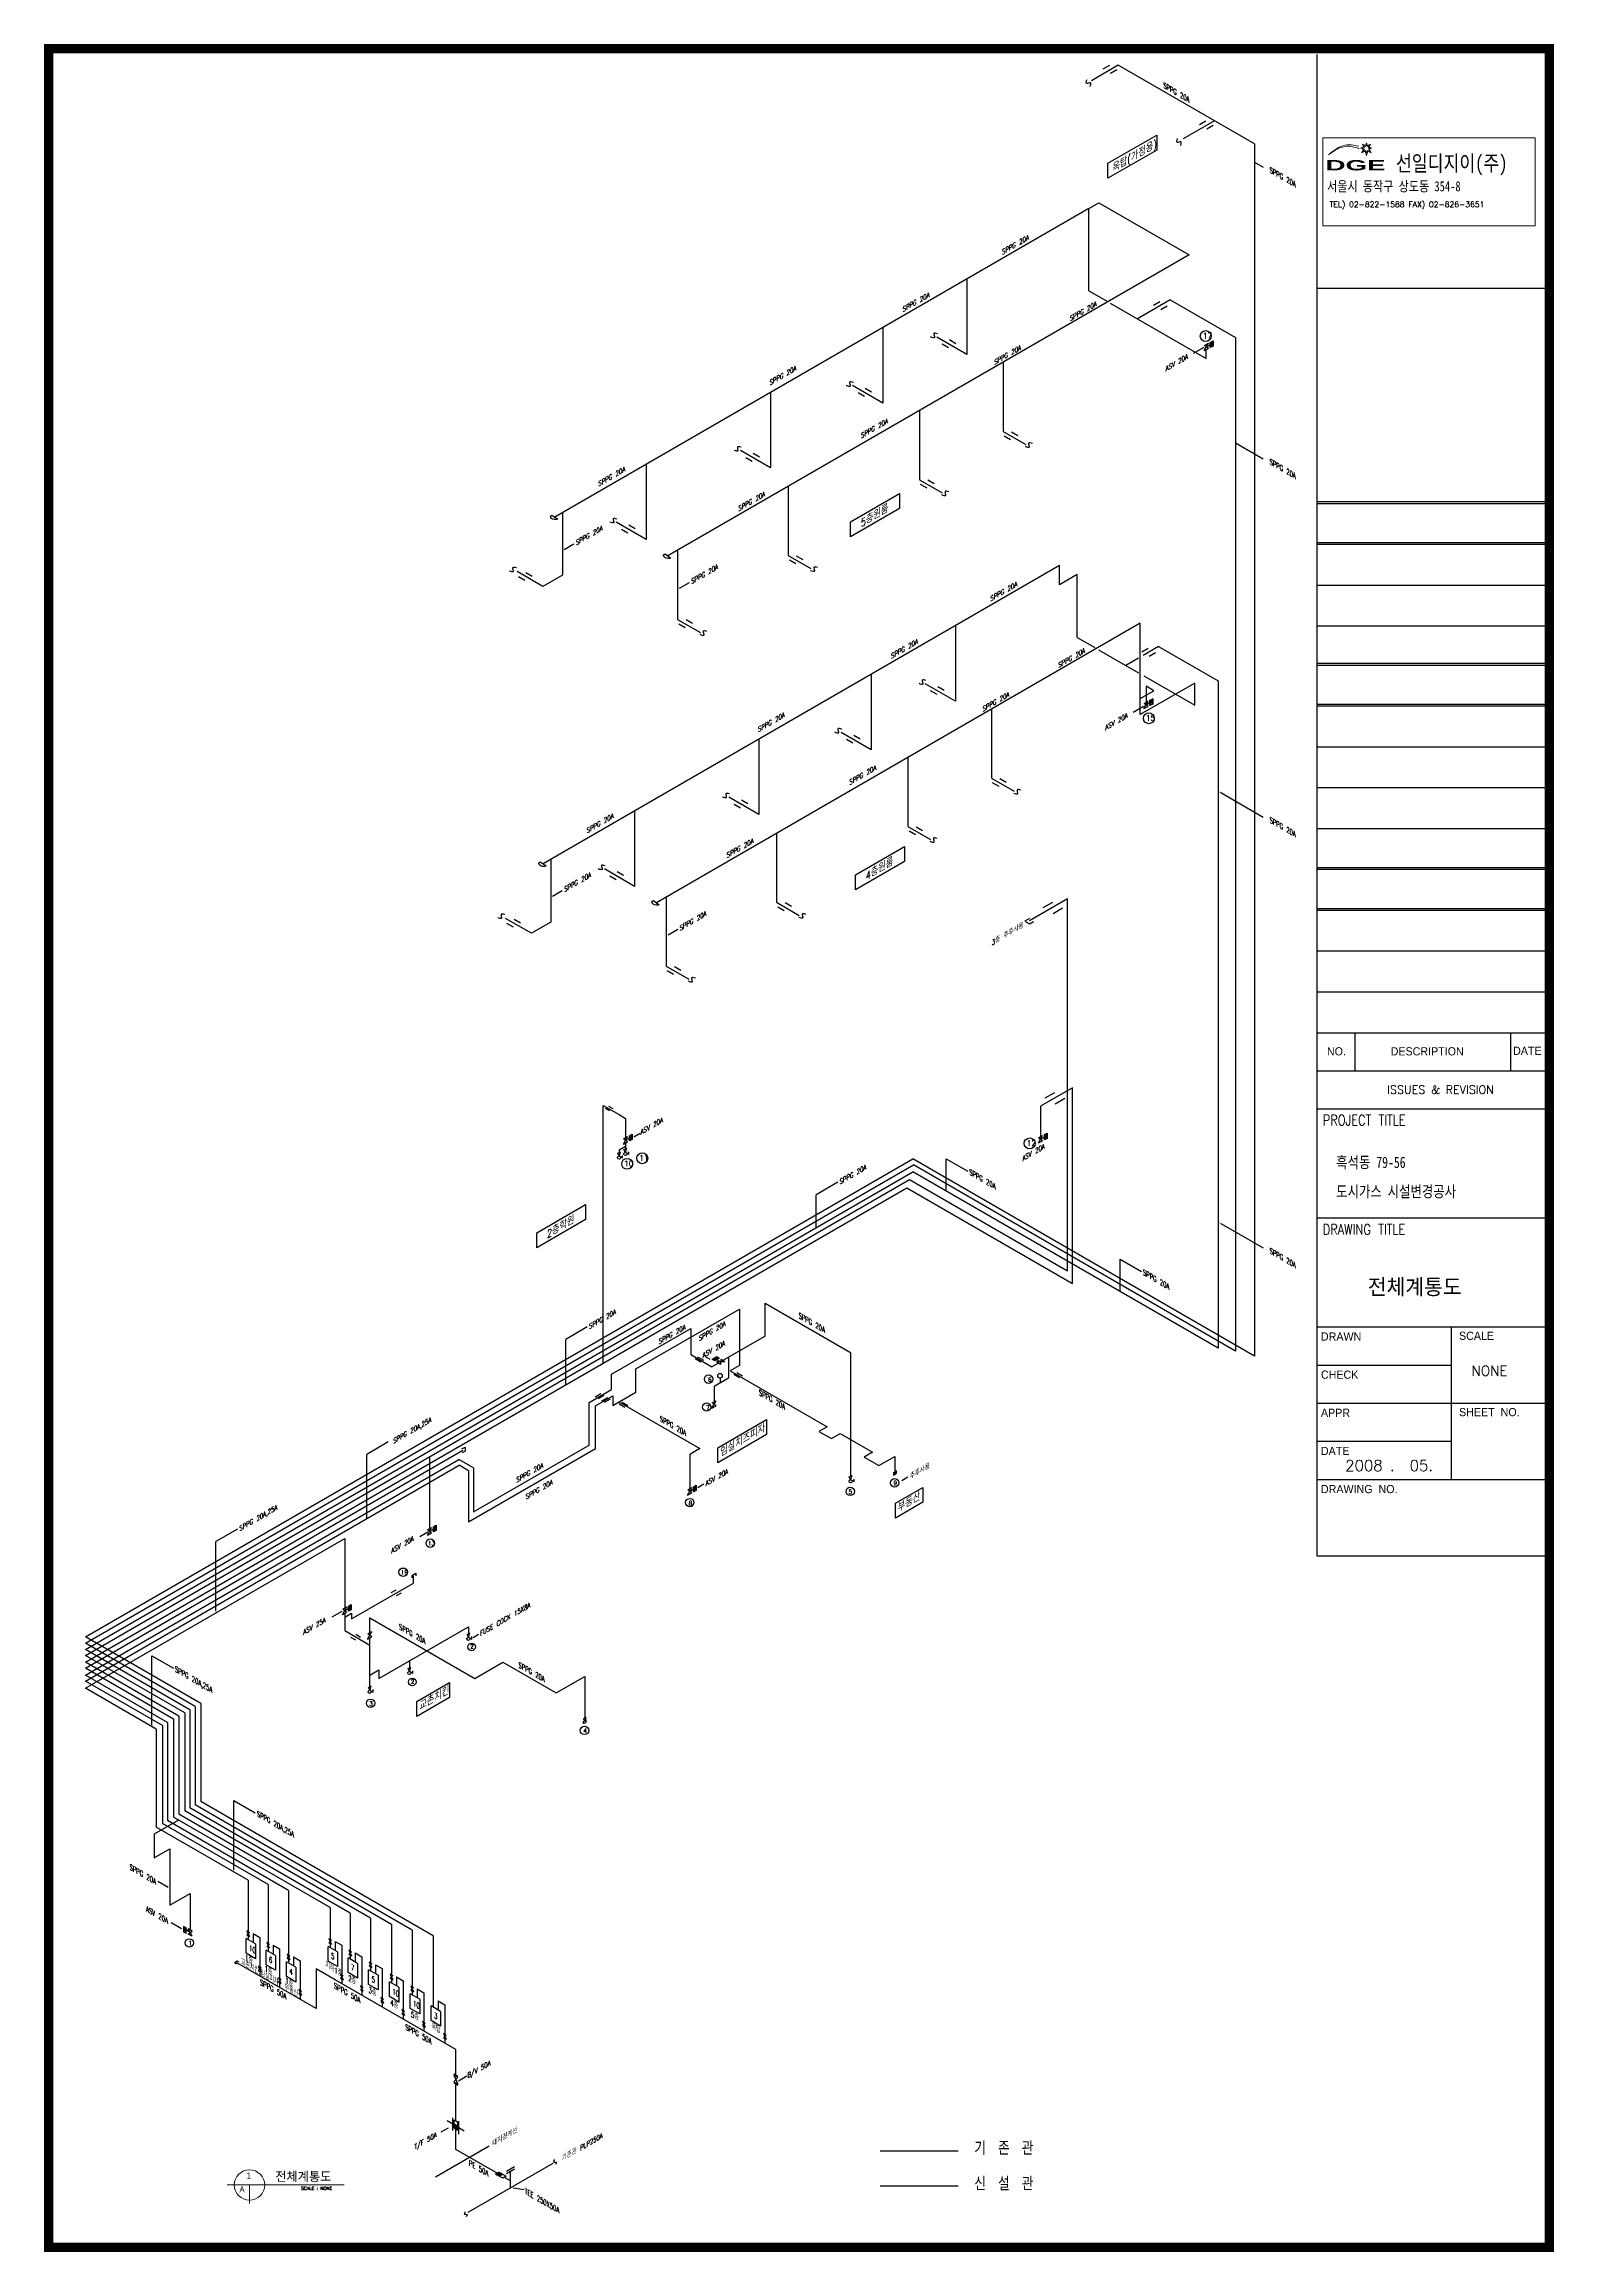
# Model space of a CAD drawing. Header units: millimetres. Extents: x 100533 to 459591, y -298132 to -52366.
# Drawn here: x 100533 to 164697, y -247131 to -153345 of the extents above; entities that cross this region are included whole.
import ezdxf
from ezdxf.enums import TextEntityAlignment as Align

# ---------------------------------------------------------------- set-up
doc = ezdxf.new("R2010")
doc.units = ezdxf.units.MM
doc.header["$LTSCALE"] = 600
for name, color, linetype in [('CEL', 7, 'Continuous'), ('GAS', 3, 'Continuous'), ('GETXE', 2, 'Continuous'), ('GTEXT', 2, 'Continuous'), ('발전기', 7, 'Continuous'), ('신설관', 1, 'Continuous'), ('저압GAS', 3, 'Continuous'), ('저압GTEXT', 50, 'Continuous')]:
    doc.layers.add(name, color=color, linetype=linetype)
doc.styles.add('GHS', font='romans', dxfattribs={"bigfont": 'ghs'})
doc.styles.add('HGTXT', font='romans.shx', dxfattribs={"bigfont": 'whgtxt.shx'})
doc.styles.add('HTXTW', font='txt', dxfattribs={"bigfont": 'htxtw'})
doc.styles.add('ROMANS', font='', dxfattribs={"height": 250})
doc.styles.get("Standard").update_dxf_attribs({"font": 'txt.shx', "bigfont": 'whgtxt.shx'})
doc.styles.add('STYLE1', font='')
doc.styles.add('STYLE2', font='')
doc.styles.get('ROMANS').set_extended_font_data('Dotum')
doc.styles.get('STYLE1').set_extended_font_data('GungsuhChe')
doc.styles.get('STYLE2').set_extended_font_data('으뜸체', bold=True)
doc.dimstyles.new('ISO-25', dxfattribs={"dimtxt": 2.5, "dimasz": 100, "dimexe": 1.25, "dimexo": 0.625, "dimtad": 1, "dimtxsty": 'Standard', "dimcen": 2.5, "dimclrd": 2, "dimclre": 2, "dimadec": 0, "dimazin": 0, "dimtfac": 1, "dimtmove": 0, "dimatfit": 3, "dimfxl": 1, "dimarcsym": 0})

msp = doc.modelspace()

# ---------------------------------------------------------------- hatches: boundary and pattern name
at = {"layer": 'GTEXT'}
h = msp.add_hatch(dxfattribs=at)
h.set_pattern_fill('ANGLE', color=256, style=0)
h.set_pattern_definition([(0, (-293574.4475, -191387.104), (0, 6.985), [5.08, -1.905]), (90, (-293574.4475, -191387.104), (-6.985, 4e-16), [5.08, -1.905])])
h.paths.add_polyline_path([(118105, -241966), (118105, -241785), (117959, -241701), (117959, -241882)])
h = msp.add_hatch(dxfattribs=at)
h.set_pattern_fill('ANGLE', color=256, style=0)
h.set_pattern_definition([(240, (369358.51, 87409.508), (6.04918745, -3.4925), [5.08, -1.905]), (330, (369358.51, 87409.508), (3.4925, 6.04918745), [5.08, -1.905])])
h.paths.add_polyline_path([(119716, -243826), (119873, -243916), (120018, -243832), (119862, -243742)])

# ---------------------------------------------------------------- linework, layer by layer
at = {"lineweight": 9}
for p, q in [((156728, -157540), (156686, -157651)), ((156770, -157653), (156728, -157540)), ((156612, -157714), (156482, -157763)), ((156482, -157763), (156608, -157812)), ((156608, -157812), (156527, -157968)), ((156527, -157968), (156672, -157892)), ((156556, -157769), (156647, -157734)), ((156644, -157803), (156556, -157769)), ((156558, -157594), (156686, -157651)), ((156558, -157594), (156612, -157714)), ((156587, -157912), (156644, -157803)), ((156689, -157859), (156587, -157912)), ((156609, -157650), (156647, -157734)), ((156609, -157650), (156698, -157690)), ((156672, -157892), (156728, -158069)), ((156728, -157983), (156689, -157859)), ((156698, -157690), (156728, -157613)), ((156728, -157613), (156758, -157691)), ((156767, -157858), (156728, -157983)), ((156728, -158069), (156784, -157891)), ((156758, -157691), (156849, -157650)), ((156871, -157912), (156767, -157858)), ((156901, -157594), (156770, -157653)), ((156784, -157891), (156932, -157968)), ((156849, -157650), (156809, -157738)), ((156809, -157738), (156890, -157769)), ((156890, -157769), (156812, -157799)), ((156812, -157799), (156871, -157912)), ((156844, -157720), (156901, -157594)), ((156959, -157763), (156844, -157720)), ((156848, -157806), (156959, -157763)), ((156932, -157968), (156848, -157806))]:
    msp.add_line(p, q, dxfattribs=at)
for p, q in [((154620, -193604), (164550, -193604)), ((154620, -195339), (164500, -195339)), ((154620, -195339), (164500, -195339)), ((156240, -195339), (156240, -196960)), ((162847, -195339), (162847, -196960)), ((154620, -196960), (164500, -196960)), ((154620, -198580), (164500, -198580)), ((154620, -217558), (164500, -217558))]:
    msp.add_line(p, q)
msp.add_lwpolyline([(154881, -157326), (163897, -157326), (163897, -161059), (154881, -161059)], close=True, dxfattribs=at)
for points, start_tangent in [([(155118, -158046), (155831, -157634), (156370, -157677), (156395, -157684)], (0.67369, 0.739014)), ([(155123, -158040), (155865, -157686), (156400, -157771), (156424, -157779)], (0.729434, 0.684052))]:
    msp.add_spline(points, degree=3, dxfattribs=dict(at, start_tangent=start_tangent))
at = {"layer": 'CEL'}
for p, q in [((154620, -153787), (154620, -217558)), ((154620, -163708), (164500, -163708)), ((154620, -172778), (164550, -172778)), ((154620, -172855), (164550, -172855)), ((154620, -174514), (164550, -174514)), ((154620, -174591), (164550, -174591)), ((154620, -176326), (164550, -176326)), ((154620, -178062), (164550, -178062)), ((154620, -179643), (164550, -179643)), ((154620, -179720), (164550, -179720)), ((154620, -181386), (164550, -181386)), ((154620, -181456), (164550, -181456)), ((154620, -183191), (164550, -183191)), ((154620, -184927), (164550, -184927)), ((154620, -186662), (164550, -186662)), ((154620, -188328), (164550, -188328)), ((154620, -188398), (164550, -188398)), ((154620, -190064), (164550, -190064)), ((154620, -190133), (164550, -190133)), ((154620, -191868), (164550, -191868)), ((154620, -203208), (164500, -203208)), ((154620, -207837), (164500, -207837)), ((160352, -214318), (160352, -207837)), ((154620, -209457), (160352, -209457)), ((154620, -211077), (164500, -211077)), ((154620, -212698), (160352, -212698)), ((154620, -214318), (164500, -214318))]:
    msp.add_line(p, q, dxfattribs=at)
at = {"layer": 'CEL', "const_width": 393}
msp.add_lwpolyline([(100729, -153542), (100729, -246934), (164500, -246934), (164500, -153542)], close=True, dxfattribs=at)
at = {"layer": 'GAS'}
for p, q in [((146185, -154239), (145039, -154901)), ((151971, -157580), (146185, -154239)), ((150269, -156598), (148943, -157363)), ((151971, -157580), (151971, -209074)), ((144023, -189656), (142416, -190583)), ((144023, -205455), (144023, -189656)), ((144238, -197681), (142882, -198464)), ((144238, -205990), (144238, -197681)), ((124288, -209385), (124288, -198427)), ((124288, -198427), (124967, -198819)), ((124967, -198819), (125245, -198980)), ((142882, -198464), (142882, -199368)), ((125245, -198980), (125245, -199799)), ((142882, -199368), (142882, -199755)), ((102290, -221001), (137459, -200696)), ((124969, -200318), (125238, -200163)), ((124969, -200318), (124969, -200430)), ((125238, -200021), (125238, -200275)), ((151971, -209074), (137459, -200696)), ((102290, -221793), (137306, -201577)), ((137306, -201577), (144023, -205455)), ((102290, -222085), (137203, -201928)), ((137203, -201928), (144238, -205990)), ((102290, -222338), (118333, -213076)), ((116915, -213349), (116915, -216412)), ((107194, -223832), (102290, -221001)), ((106508, -224228), (102290, -221793)), ((106254, -224374), (102290, -222085)), ((106035, -224501), (102290, -222338)), ((107194, -223832), (107194, -227997)), ((106035, -224501), (106035, -228666)), ((106254, -224374), (106254, -228539)), ((106508, -224228), (106508, -228393)), ((106247, -228788), (105214, -229385)), ((112692, -232509), (106035, -228666)), ((113538, -232745), (106254, -228539)), ((114410, -232955), (106508, -228393)), ((117070, -233699), (107194, -227997)), ((105214, -229385), (105214, -230393)), ((105214, -230393), (105876, -230010)), ((105876, -230010), (105876, -232398)), ((105876, -232398), (106736, -231901)), ((106736, -231901), (106736, -233455)), ((112902, -233947), (113183, -234109)), ((113183, -234109), (113183, -235366)), ((113749, -234435), (114029, -234597)), ((114029, -234597), (114029, -235855)), ((114620, -234938), (114901, -235100)), ((114901, -235100), (114901, -236358)), ((118032, -238539), (112897, -235575)), ((113183, -235540), (113183, -235740)), ((114029, -236029), (114029, -236228)), ((114901, -236532), (114901, -236731)), ((117280, -236474), (117561, -236636)), ((117561, -236636), (117561, -237894)), ((117561, -238068), (117561, -238267)), ((118032, -239628), (118032, -238539)), ((118032, -241563), (118032, -240008)), ((118032, -242776), (118032, -241924)), ((119784, -243787), (118032, -242776)), ((136065, -242838), (139386, -242838)), ((122146, -243380), (118535, -245465)), ((120182, -243700), (120520, -243505)), ((120182, -243803), (120520, -243608)), ((120351, -244417), (120351, -243706)), ((120351, -244114), (120096, -243967))]:
    msp.add_line(p, q, dxfattribs=at)
at = {"layer": 'GAS', "color": 2}
for p, q in [((128564, -209262), (128321, -209122)), ((128439, -209335), (128196, -209195)), ((130085, -210007), (129842, -209866)), ((130211, -209934), (129968, -209794)), ((123956, -210808), (124198, -210668)), ((124081, -210881), (124324, -210741)), ((124240, -210972), (124483, -210832)), ((124354, -211038), (124597, -210898)), ((125217, -211257), (124974, -211117)), ((125343, -211184), (125100, -211044))]:
    msp.add_line(p, q, dxfattribs=at)
at = {"layer": 'GETXE'}
for points in [[(144990, -155146), (144999, -154987), (144836, -155011), (144857, -154851)], [(148835, -157653), (148843, -157495), (148680, -157518), (148701, -157359)], [(138504, -165649), (138346, -165640), (138369, -165803), (138210, -165782)], [(134925, -167715), (134766, -167707), (134790, -167870), (134631, -167849)], [(130153, -170470), (129995, -170462), (130019, -170624), (129859, -170603)], [(142533, -170310), (142375, -170302), (142398, -170465), (142239, -170444)], [(138980, -172362), (138822, -172353), (138845, -172516), (138686, -172495)], [(124873, -173518), (124715, -173510), (124739, -173673), (124579, -173652)], [(120603, -175596), (120445, -175587), (120469, -175750), (120309, -175729)], [(133402, -175583), (133243, -175574), (133267, -175737), (133107, -175716)], [(128704, -178295), (128546, -178286), (128569, -178449), (128410, -178428)], [(138010, -180378), (137852, -180370), (137875, -180532), (137716, -180511)], [(134431, -182444), (134272, -182436), (134296, -182599), (134137, -182578)], [(129660, -185199), (129501, -185191), (129525, -185353), (129365, -185333)], [(142039, -185040), (141881, -185031), (141905, -185194), (141745, -185173)], [(138486, -187091), (138328, -187083), (138352, -187245), (138192, -187224)], [(124380, -188248), (124221, -188239), (124245, -188402), (124085, -188381)], [(120110, -190325), (119951, -190317), (119975, -190479), (119815, -190458)], [(132908, -190312), (132749, -190303), (132773, -190466), (132614, -190445)], [(128210, -193024), (128052, -193016), (128075, -193178), (127916, -193157)], [(122219, -243214), (122191, -243316), (122300, -243324), (122263, -243425)], [(118424, -245427), (118396, -245529), (118505, -245537), (118469, -245638)]]:
    msp.add_spline(points, degree=3, dxfattribs=at)
at = {"layer": 'GTEXT'}
for p, q in [((145548, -154396), (145819, -154239)), ((145856, -154573), (146127, -154417)), ((149641, -156759), (149912, -156602)), ((145747, -158407), (147824, -157208)), ((147824, -157208), (147824, -157842)), ((149949, -156937), (150220, -156780)), ((147824, -157842), (145747, -159041)), ((145747, -159041), (145747, -158407)), ((147684, -164435), (147955, -164278)), ((147992, -164613), (148263, -164456)), ((139283, -166069), (139012, -165912)), ((138975, -166247), (138704, -166090)), ((135395, -168313), (135124, -168157)), ((135703, -168136), (135432, -167979)), ((141609, -170156), (141338, -170000)), ((141917, -169978), (141646, -169822)), ((130624, -171068), (130353, -170912)), ((130932, -170890), (130661, -170734)), ((134809, -173634), (136885, -172435)), ((136885, -172435), (136885, -173069)), ((138056, -172208), (137785, -172051)), ((138364, -172030), (138093, -171873)), ((122114, -173348), (122361, -173528)), ((136885, -173069), (134809, -174268)), ((125344, -174116), (125073, -173960)), ((125652, -173939), (125381, -173782)), ((134809, -174268), (134809, -173634)), ((126924, -174999), (127170, -175179)), ((132477, -175428), (132206, -175272)), ((132785, -175251), (132514, -175094)), ((120967, -176132), (120696, -175976)), ((121275, -175954), (121004, -175798)), ((127780, -178141), (127509, -177984)), ((128088, -177963), (127817, -177806)), ((147190, -179164), (147461, -179007)), ((147498, -179342), (147769, -179185)), ((138481, -180976), (138210, -180819)), ((138789, -180798), (138518, -180642)), ((135210, -182865), (134939, -182708)), ((134902, -183043), (134631, -182886)), ((141115, -184885), (140844, -184729)), ((141423, -184708), (141152, -184551)), ((130130, -185797), (129859, -185641)), ((130438, -185619), (130167, -185463)), ((137870, -186759), (137599, -186602)), ((135015, -188631), (137092, -187432)), ((137092, -187432), (137092, -188066)), ((137562, -186937), (137291, -186780)), ((121620, -188077), (121867, -188257)), ((137092, -188066), (135015, -189265)), ((124850, -188846), (124579, -188689)), ((125158, -188668), (124887, -188511)), ((135015, -189265), (135015, -188631)), ((126430, -189728), (126677, -189908)), ((131983, -190158), (131712, -190001)), ((132291, -189980), (132020, -189823)), ((142988, -190025), (143396, -189790)), ((143411, -190269), (143819, -190034)), ((120474, -190861), (120202, -190705)), ((120781, -190683), (120510, -190527)), ((142406, -190489), (142214, -190599)), ((142214, -190599), (142410, -190712)), ((142410, -190712), (142574, -190618)), ((127286, -192870), (127015, -192713)), ((127594, -192692), (127323, -192535)), ((143082, -198112), (143489, -197877)), ((124564, -198665), (124392, -198566)), ((124710, -198580), (124539, -198481)), ((143505, -198356), (143912, -198121)), ((124908, -200463), (125031, -200397)), ((124967, -200579), (124908, -200463)), ((124967, -200579), (125031, -200397)), ((125034, -200642), (125102, -200603)), ((125102, -200551), (125102, -200671)), ((125177, -200308), (125299, -200242)), ((125236, -200424), (125177, -200308)), ((125236, -200424), (125299, -200242)), ((125303, -200487), (125371, -200447)), ((125371, -200396), (125371, -200516)), ((134261, -201695), (133347, -202222)), ((133347, -203613), (133347, -202222)), ((121469, -203843), (123546, -202644)), ((123546, -203279), (121469, -204477)), ((123546, -202644), (123546, -203279)), ((121469, -204477), (121469, -203843)), ((123614, -207842), (122700, -208370)), ((122700, -210302), (122700, -208370)), ((129161, -212973), (131238, -211775)), ((131238, -211775), (131238, -212409)), ((115157, -212725), (114243, -213252)), ((131238, -212409), (129161, -213607)), ((114243, -215983), (114243, -213252)), ((118292, -213018), (118425, -212942)), ((118425, -213112), (118296, -213186)), ((118425, -212942), (118425, -213112)), ((129161, -213607), (129161, -212973)), ((134749, -214213), (134871, -214147)), ((134808, -214330), (134749, -214213)), ((134808, -214330), (134871, -214147)), ((134875, -214392), (134943, -214353)), ((134943, -214302), (134943, -214421)), ((136713, -215328), (137877, -214656)), ((137877, -214656), (137877, -215290)), ((137877, -215290), (136713, -215962)), ((136713, -215962), (136713, -215328)), ((108749, -216424), (107835, -216952)), ((107835, -219886), (107835, -216952)), ((116155, -218397), (116155, -218502)), ((116329, -218303), (116329, -218408)), ((115482, -219020), (115271, -219141)), ((115700, -219145), (115489, -219267)), ((113557, -221016), (113768, -221137)), ((113774, -220890), (113985, -221012)), ((118505, -220906), (118628, -220841)), ((118564, -221023), (118505, -220906)), ((118564, -221023), (118628, -220841)), ((118631, -221085), (118699, -221046)), ((118699, -220995), (118699, -221115)), ((114312, -223157), (114435, -223091)), ((114371, -223273), (114312, -223157)), ((114371, -223273), (114435, -223091)), ((115998, -222354), (116120, -222288)), ((116057, -222470), (115998, -222354)), ((116057, -222470), (116120, -222288)), ((116124, -222533), (116192, -222494)), ((116192, -222443), (116192, -222562)), ((116375, -223749), (117761, -222949)), ((117761, -222949), (117761, -223584)), ((114438, -223336), (114506, -223296)), ((114506, -223245), (114506, -223365)), ((117761, -223584), (116375, -224383)), ((116375, -224383), (116375, -223749)), ((123451, -224690), (123451, -224586)), ((123451, -224690), (123573, -224624)), ((123453, -224485), (123576, -224419)), ((123512, -224601), (123453, -224485)), ((123512, -224601), (123576, -224419)), ((123573, -224624), (123573, -224520)), ((108737, -234781), (108619, -234849)), ((108619, -234849), (108702, -234897)), ((108818, -234828), (108737, -234781)), ((117898, -241706), (117656, -241567)), ((117898, -241979), (117898, -241434)), ((117959, -241521), (118105, -241605)), ((117959, -241882), (117959, -241521)), ((118105, -241785), (117959, -241701)), ((118105, -241966), (117959, -241882)), ((118105, -241605), (118105, -241966)), ((118156, -242128), (118156, -241583)), ((118156, -241855), (118381, -241985)), ((117163, -243947), (119441, -242633)), ((119716, -243826), (119862, -243742)), ((120029, -244006), (119716, -243826)), ((119862, -243742), (120174, -243922)), ((119873, -243916), (120018, -243832)), ((120174, -243922), (120029, -244006))]:
    msp.add_line(p, q, dxfattribs=at)
at = {"layer": 'GTEXT', "color": 2}
msp.add_line((136628, -214133), (136750, -214067), dxfattribs=at)
at = {"layer": 'GTEXT', "color": 50}
for p, q in [((109209, -233531), (109146, -233494)), ((109146, -233494), (109256, -233732)), ((109256, -233558), (109146, -233668)), ((109146, -233668), (109256, -233732)), ((109209, -233531), (109256, -233558)), ((110056, -234020), (109992, -233983)), ((109992, -233983), (110102, -234220)), ((110102, -234046), (109992, -234157)), ((109992, -234157), (110102, -234220)), ((110056, -234020), (110102, -234046)), ((112607, -234782), (112607, -234156)), ((113007, -234387), (112607, -234156)), ((112697, -233866), (112634, -233829)), ((112634, -233829), (112743, -234067)), ((112743, -233893), (112634, -234003)), ((112634, -234003), (112743, -234067)), ((112697, -233866), (112743, -233893)), ((113007, -234387), (113007, -234591)), ((113543, -234354), (113480, -234318)), ((113480, -234318), (113589, -234555)), ((113589, -234381), (113480, -234492)), ((113543, -234354), (113589, -234381)), ((109704, -235037), (109641, -235000)), ((109641, -235000), (109750, -235237)), ((109750, -235063), (109641, -235174)), ((109641, -235174), (109750, -235237)), ((109704, -235037), (109750, -235063)), ((110927, -234523), (110864, -234486)), ((110864, -234486), (110973, -234723)), ((110973, -234549), (110864, -234660)), ((110864, -234660), (110973, -234723)), ((110927, -234523), (110973, -234549)), ((113007, -235013), (112607, -234782)), ((113007, -234535), (113007, -235013)), ((113192, -235371), (113128, -235335)), ((113128, -235335), (113238, -235572)), ((113238, -235398), (113128, -235509)), ((113192, -235371), (113238, -235398)), ((113453, -235270), (113453, -234645)), ((113853, -234876), (113453, -234645)), ((113853, -235501), (113453, -235270)), ((113480, -234492), (113589, -234555)), ((113853, -234876), (113853, -235080)), ((113853, -235023), (113853, -235501)), ((114324, -235773), (114324, -235148)), ((114724, -235379), (114324, -235148)), ((114415, -234858), (114351, -234821)), ((114351, -234821), (114461, -235058)), ((114461, -234884), (114351, -234995)), ((114351, -234995), (114461, -235058)), ((114415, -234858), (114461, -234884)), ((114724, -235379), (114724, -235583)), ((115305, -235372), (115241, -235335)), ((115241, -235335), (115351, -235572)), ((115351, -235398), (115241, -235509)), ((115305, -235372), (115351, -235398)), ((110550, -235525), (110487, -235488)), ((110487, -235488), (110597, -235726)), ((110597, -235552), (110487, -235662)), ((110487, -235662), (110597, -235726)), ((110550, -235525), (110597, -235552)), ((111422, -236028), (111358, -235992)), ((111358, -235992), (111468, -236229)), ((111468, -236055), (111358, -236166)), ((111358, -236166), (111468, -236229)), ((111422, -236028), (111468, -236055)), ((113128, -235509), (113238, -235572)), ((114038, -235860), (113975, -235823)), ((113975, -235823), (114084, -236061)), ((114084, -235887), (113975, -235997)), ((113975, -235997), (114084, -236061)), ((114038, -235860), (114084, -235887)), ((114724, -236004), (114324, -235773)), ((114724, -235527), (114724, -236004)), ((114910, -236363), (114846, -236326)), ((114846, -236326), (114956, -236564)), ((115241, -235509), (115351, -235572)), ((116185, -235880), (116121, -235843)), ((116121, -235843), (116231, -236080)), ((116231, -235906), (116121, -236017)), ((116121, -236017), (116231, -236080)), ((116185, -235880), (116231, -235906)), ((114956, -236390), (114846, -236500)), ((114846, -236500), (114956, -236564)), ((114910, -236363), (114956, -236390)), ((115800, -236877), (115736, -236840)), ((115736, -236840), (115846, -237078)), ((115846, -236904), (115736, -237014)), ((115736, -237014), (115846, -237078)), ((115800, -236877), (115846, -236904)), ((116984, -237309), (116984, -236684)), ((117384, -236915), (116984, -236684)), ((117384, -236915), (117384, -237119)), ((117384, -237062), (117384, -237540)), ((116679, -237385), (116616, -237348)), ((116616, -237348), (116726, -237586)), ((116726, -237412), (116616, -237522)), ((116616, -237522), (116726, -237586)), ((116679, -237385), (116726, -237412)), ((117384, -237540), (116984, -237309)), ((117570, -237899), (117506, -237862)), ((117506, -237862), (117616, -238100)), ((117616, -237926), (117506, -238036)), ((117506, -238036), (117616, -238100)), ((117570, -237899), (117616, -237926)), ((118121, -239679), (117943, -239576)), ((118121, -239723), (117943, -239620)), ((117943, -239620), (118121, -240006)), ((118121, -239723), (117943, -239903)), ((117943, -239903), (118121, -240006)), ((118121, -240059), (117943, -239957))]:
    msp.add_line(p, q, dxfattribs=at)
at = {"layer": 'GTEXT', "lineweight": 13}
for p, q in [((108315, -244289), (113171, -244289)), ((109261, -244289), (109261, -245080)), ((109427, -244289), (113171, -244289))]:
    msp.add_line(p, q, dxfattribs=at)
at = {"layer": 'GTEXT', "lineweight": 9}
msp.add_line((113171, -244289), (113279, -244289), dxfattribs=at)
at = {"layer": 'GTEXT'}
for points in [[(151971, -158355), (152343, -158569)], [(151167, -170281), (152343, -170960)], [(150542, -185139), (152343, -186178)], [(138874, -202069), (138874, -200697), (139788, -201225)], [(150542, -203442), (152343, -204482)], [(146259, -206333), (146259, -204961), (147173, -205488)], [(105116, -224749), (105116, -221815), (106029, -222342)], [(108594, -230893), (108594, -227958), (109508, -228486)]]:
    msp.add_lwpolyline(points, dxfattribs=at)
at = {"layer": 'GTEXT', "ltscale": 0.2}
for centre, radius in [((149903, -165748), 232), ((147483, -181983), 232), ((125310, -200911), 232), ((125952, -200675), 232), ((142419, -200042), 232), ((128771, -210058), 179), ((128691, -211241), 179), ((134795, -214828), 179), ((136681, -214460), 179), ((127973, -215300), 179), ((116944, -217026), 179), ((115793, -218259), 179), ((118702, -221431), 161), ((116178, -222919), 161), ((114406, -223828), 179), ((123498, -224981), 179), ((106704, -234008), 179)]:
    msp.add_circle(centre, radius, dxfattribs=at)
at = {"layer": 'GTEXT'}
for centre, radius in [((124967, -200648), 67.2), ((125236, -200493), 67.2), ((129257, -209912), 97.4), ((134808, -214398), 67.2), ((118564, -221091), 67.2), ((116057, -222539), 67.2), ((114371, -223342), 67.2)]:
    msp.add_circle(centre, radius, dxfattribs=at)
at = {"layer": 'GTEXT', "lineweight": 13}
msp.add_circle((109261, -244289), 645, dxfattribs=at)
at = {"layer": 'GTEXT', "extrusion": (0, 0, -1)}
for centre in [(122238, -173438), (127047, -175089), (121744, -188167), (126553, -189818)]:
    msp.add_ellipse(centre, major_axis=(-186, 20), ratio=0.57735, start_param=3.926991, end_param=7.068583, dxfattribs=at)
at = {"layer": 'GTEXT'}
for points in [[(152088, -158441), (152010, -158377), (152105, -158413)], [(151279, -170365), (151201, -170301), (151296, -170337)], [(152088, -170832), (152010, -170768), (152105, -170804)], [(150534, -185153), (150456, -185089), (150551, -185124)], [(151279, -185584), (151201, -185519), (151296, -185555)], [(152088, -186050), (152010, -185986), (152105, -186022)], [(138891, -201420), (138874, -201520), (138857, -201420)], [(138891, -201670), (138874, -201770), (138857, -201670)], [(138891, -201972), (138874, -202072), (138857, -201972)], [(133331, -202945), (133347, -203045), (133364, -202945)], [(133331, -203196), (133347, -203296), (133364, -203196)], [(133331, -203498), (133347, -203598), (133364, -203498)], [(150534, -203457), (150456, -203392), (150551, -203428)], [(151279, -203887), (151201, -203823), (151296, -203858)], [(152088, -204354), (152010, -204290), (152105, -204325)], [(146276, -205684), (146259, -205784), (146243, -205684)], [(146276, -205934), (146259, -206034), (146243, -205934)], [(146276, -206236), (146259, -206336), (146243, -206236)], [(122683, -209092), (122700, -209192), (122717, -209092)], [(122683, -209343), (122700, -209443), (122717, -209343)], [(122683, -209645), (122700, -209745), (122717, -209645)], [(122683, -209887), (122700, -209987), (122717, -209887)], [(122683, -210211), (122700, -210311), (122717, -210211)], [(114227, -213975), (114243, -214075), (114260, -213975)], [(114227, -214225), (114243, -214325), (114260, -214225)], [(114227, -214527), (114243, -214627), (114260, -214527)], [(114227, -214769), (114243, -214869), (114260, -214769)], [(114227, -215093), (114243, -215193), (114260, -215093)], [(114227, -215332), (114243, -215432), (114260, -215332)], [(114227, -215615), (114243, -215715), (114260, -215615)], [(114227, -215882), (114243, -215982), (114260, -215882)], [(107819, -217674), (107835, -217774), (107852, -217674)], [(107819, -217925), (107835, -218025), (107852, -217925)], [(107819, -218227), (107835, -218327), (107852, -218227)], [(107819, -218469), (107835, -218569), (107852, -218469)], [(107819, -218793), (107835, -218893), (107852, -218793)], [(107819, -219032), (107835, -219132), (107852, -219032)], [(107819, -219315), (107835, -219415), (107852, -219315)], [(107819, -219581), (107835, -219681), (107852, -219581)], [(107819, -219886), (107835, -219986), (107852, -219886)], [(105132, -222537), (105116, -222637), (105099, -222537)], [(105132, -222788), (105116, -222888), (105099, -222788)], [(105132, -223090), (105116, -223190), (105099, -223090)], [(105132, -223332), (105116, -223432), (105099, -223332)], [(105132, -223656), (105116, -223756), (105099, -223656)], [(105132, -223895), (105116, -223995), (105099, -223895)], [(105132, -224178), (105116, -224278), (105099, -224178)], [(105132, -224444), (105116, -224544), (105099, -224444)], [(105132, -224749), (105116, -224849), (105099, -224749)], [(108611, -228681), (108594, -228781), (108577, -228681)], [(108611, -228931), (108594, -229031), (108577, -228931)], [(108611, -229233), (108594, -229333), (108577, -229233)], [(108611, -229475), (108594, -229575), (108577, -229475)], [(108611, -229799), (108594, -229899), (108577, -229799)], [(108611, -230038), (108594, -230138), (108577, -230038)], [(108611, -230321), (108594, -230421), (108577, -230321)], [(108611, -230587), (108594, -230687), (108577, -230587)], [(108611, -230893), (108594, -230993), (108577, -230893)]]:
    msp.add_solid(points, dxfattribs=at)
at = {"layer": '발전기', "color": 50}
for p, q in [((149839, -166366), (150020, -166051)), ((149839, -166366), (150013, -166272)), ((149846, -166145), (150020, -166051)), ((150013, -166272), (149846, -166145)), ((147277, -181569), (147457, -181254)), ((147277, -181569), (147451, -181476)), ((147283, -181348), (147457, -181254)), ((147451, -181476), (147283, -181348)), ((125151, -200068), (125332, -199752)), ((125158, -199846), (125332, -199752)), ((142789, -200024), (142969, -199709)), ((142795, -199802), (142969, -199709)), ((125151, -200068), (125325, -199974)), ((125325, -199974), (125158, -199846)), ((142789, -200024), (142963, -199930)), ((142963, -199930), (142795, -199802)), ((129467, -209323), (129104, -209325)), ((129272, -209428), (129104, -209325)), ((129299, -209220), (129272, -209428)), ((129467, -209323), (129299, -209220)), ((128915, -211287), (129095, -210972)), ((128921, -211066), (129095, -210972)), ((128915, -211287), (129089, -211193)), ((129089, -211193), (128921, -211066)), ((127879, -214981), (128060, -214666)), ((127886, -214760), (128060, -214666)), ((128053, -214888), (127886, -214760)), ((127879, -214981), (128053, -214888)), ((116821, -216681), (117002, -216366)), ((116821, -216681), (116995, -216587)), ((116828, -216459), (117002, -216366)), ((116995, -216587), (116828, -216459)), ((116155, -218397), (116329, -218303)), ((113215, -220051), (113396, -219736)), ((113215, -220051), (113389, -219958)), ((113222, -219830), (113396, -219736)), ((113389, -219958), (113222, -219830)), ((114282, -221098), (114462, -220783)), ((114282, -221098), (114456, -221004)), ((114288, -220877), (114462, -220783)), ((114456, -221004), (114288, -220877)), ((106829, -233724), (106649, -233408)), ((106823, -233502), (106649, -233408)), ((106655, -233630), (106823, -233502)), ((106829, -233724), (106655, -233630))]:
    msp.add_line(p, q, dxfattribs=at)
at = {"layer": '신설관'}
for p, q in [((144936, -160333), (122238, -173438)), ((144936, -160333), (145361, -160088)), ((144936, -163819), (144936, -160333)), ((145361, -160088), (149196, -162302)), ((149196, -162302), (127047, -175089)), ((139753, -163325), (139753, -166524)), ((144936, -163819), (145679, -164248)), ((145844, -164343), (149926, -166700)), ((148391, -164207), (147000, -165010)), ((148391, -164207), (151167, -165809)), ((136174, -165392), (136174, -168591)), ((139753, -166524), (138474, -165786)), ((151167, -165809), (151167, -208863)), ((141287, -166868), (141287, -169796)), ((149926, -166700), (149926, -166319)), ((136174, -168591), (134894, -167852)), ((131403, -168146), (131403, -171346)), ((137734, -168919), (137734, -171847)), ((131403, -171346), (130123, -170607)), ((141287, -169796), (142252, -170353)), ((126123, -171195), (126123, -174394)), ((132155, -172140), (132155, -175068)), ((137734, -171847), (138699, -172404)), ((122564, -173249), (122564, -175909)), ((126123, -174394), (124843, -173655)), ((127457, -174852), (127457, -177780)), ((132155, -175068), (133120, -175625)), ((121734, -176389), (120634, -175754)), ((122564, -175909), (121734, -176389)), ((143687, -175498), (121744, -188167)), ((143687, -176315), (143687, -175498)), ((144442, -175878), (143687, -176315)), ((144442, -178548), (144442, -175878)), ((147119, -177945), (126553, -189818)), ((127457, -177780), (128422, -178337)), ((139259, -178054), (139259, -181254)), ((147119, -181823), (147119, -177945)), ((144442, -178548), (145185, -178977)), ((145350, -179072), (147046, -180051)), ((147897, -178936), (147248, -179311)), ((147897, -178936), (150428, -180396)), ((147044, -179428), (146506, -179739)), ((135680, -180121), (135680, -183320)), ((139259, -181254), (137980, -180515)), ((149433, -180487), (147119, -181823)), ((147119, -181146), (147699, -180811)), ((147267, -180179), (149433, -181429)), ((147699, -180811), (147370, -180621)), ((147370, -180621), (147370, -181301)), ((149433, -181429), (149433, -180487)), ((150428, -180396), (150428, -208740)), ((140793, -181597), (140793, -184525)), ((130909, -182875), (130909, -186075)), ((135680, -183320), (134400, -182581)), ((137240, -183648), (137240, -186576)), ((140793, -184525), (141758, -185082)), ((130909, -186075), (129629, -185336)), ((125629, -185924), (125629, -189123)), ((137240, -186576), (138205, -187133)), ((131661, -186869), (131661, -189797)), ((122071, -187978), (122071, -190638)), ((125629, -189123), (124349, -188385)), ((126964, -189581), (126964, -192509)), ((131661, -189797), (132626, -190354)), ((121240, -191118), (120140, -190483)), ((122071, -190638), (121240, -191118)), ((126964, -192509), (127929, -193066)), ((102290, -221276), (137478, -200960)), ((102290, -221544), (137447, -201246)), ((150428, -208740), (137447, -201246)), ((151167, -208863), (137478, -200960)), ((125680, -209622), (130079, -207082)), ((130079, -207082), (130079, -209472)), ((131178, -208235), (131178, -206836)), ((131178, -206836), (134810, -208932)), ((124650, -209847), (128021, -207900)), ((128021, -207900), (128021, -209017)), ((128021, -209017), (128916, -209534)), ((131178, -208235), (129383, -209272)), ((129613, -209139), (129613, -210019)), ((134810, -208932), (134810, -214180)), ((124650, -210496), (124650, -209847)), ((125680, -210609), (125680, -209622)), ((129188, -209377), (128916, -209534)), ((129613, -210019), (129008, -210368)), ((129272, -210216), (129272, -209996)), ((130079, -209472), (129686, -209699)), ((129686, -209699), (133807, -212079)), ((123702, -211043), (124650, -210496)), ((123971, -211188), (124704, -210765)), ((124704, -211172), (125680, -210609)), ((124704, -210765), (124704, -211172)), ((129008, -210368), (129008, -211019)), ((123702, -212860), (123702, -211043)), ((123971, -213005), (123971, -211188)), ((124960, -211025), (128397, -213009)), ((118784, -215699), (123702, -212860)), ((133807, -212079), (133463, -212278)), ((133463, -212278), (133990, -212582)), ((133990, -212582), (134369, -212363)), ((134369, -212363), (135744, -213157)), ((102290, -222631), (118161, -213468)), ((102290, -222884), (118169, -213717)), ((118784, -213828), (118161, -213468)), ((118571, -213949), (118169, -213717)), ((118571, -216122), (123971, -213005)), ((118784, -213828), (118784, -215699)), ((128397, -213009), (127973, -213254)), ((127973, -213254), (127973, -214713)), ((135744, -213157), (135380, -213368)), ((135380, -213368), (136006, -213730)), ((136006, -213730), (136682, -213340)), ((136682, -213340), (136682, -214068)), ((118571, -213949), (118571, -216122)), ((102290, -223188), (113307, -216827)), ((113307, -216827), (113307, -219784)), ((116235, -218721), (116235, -218418)), ((113602, -220241), (116235, -218721)), ((113307, -220166), (113602, -219996)), ((113307, -220002), (113307, -220739)), ((113602, -219996), (113602, -220241)), ((114373, -220201), (118832, -222775)), ((114373, -220831), (114373, -220201)), ((106956, -223969), (102290, -221276)), ((113307, -220739), (114373, -221355)), ((114373, -220942), (114373, -220937)), ((114373, -222189), (114373, -221048)), ((114752, -222778), (118566, -220576)), ((118566, -220576), (118566, -220874)), ((106724, -224103), (102290, -221544)), ((114373, -223124), (114373, -222189)), ((116059, -222024), (116059, -222321)), ((118832, -222775), (120033, -222082)), ((120033, -222082), (122300, -223390)), ((105782, -224647), (102290, -222631)), ((105563, -224774), (102290, -222884)), ((105300, -224925), (102290, -223188)), ((114373, -222631), (114752, -222412)), ((114752, -222412), (114752, -222778)), ((122300, -223390), (123512, -222691)), ((123512, -222691), (123512, -224453)), ((106724, -224103), (106724, -228268)), ((106956, -223969), (106956, -228134)), ((105300, -224925), (105300, -229091)), ((105563, -224774), (105563, -228939)), ((105782, -224647), (105782, -228812)), ((110922, -231780), (105782, -228812)), ((115300, -233220), (106724, -228268)), ((116180, -233460), (106956, -228134)), ((109204, -231345), (105300, -229091)), ((110050, -231530), (105563, -228939)), ((109204, -231345), (109204, -233528)), ((110050, -231530), (110050, -234017)), ((110922, -231780), (110922, -234520)), ((115300, -233220), (115300, -235369)), ((116180, -233460), (116180, -235877)), ((109119, -234447), (109119, -233821)), ((109519, -234052), (109119, -233821)), ((109519, -234678), (109119, -234447)), ((109204, -233702), (109204, -233871)), ((109415, -233612), (109415, -233992)), ((109415, -233612), (109696, -233774)), ((109519, -234052), (109519, -234257)), ((109519, -234200), (109519, -234678)), ((109696, -233774), (109696, -235032)), ((109965, -234935), (109965, -234310)), ((110365, -234541), (109965, -234310)), ((110050, -234191), (110050, -234359)), ((110261, -234100), (110261, -234481)), ((110261, -234100), (110542, -234262)), ((110542, -234262), (110542, -235520)), ((112092, -236788), (108728, -234846)), ((109696, -235206), (109696, -235405)), ((110365, -235166), (109965, -234935)), ((110365, -234541), (110365, -234745)), ((110365, -234689), (110365, -235166)), ((110836, -235438), (110836, -234813)), ((111237, -235044), (110836, -234813)), ((110922, -234694), (110922, -234862)), ((111132, -234603), (111132, -234984)), ((111132, -234603), (111413, -234765)), ((111237, -235044), (111237, -235248)), ((111237, -235192), (111237, -235669)), ((111413, -234765), (111413, -236023)), ((112092, -235110), (112092, -236788)), ((112897, -235575), (112092, -235110)), ((110542, -235694), (110542, -235893)), ((111237, -235669), (110836, -235438)), ((111413, -236197), (111413, -236396)), ((115214, -236287), (115214, -235662)), ((115614, -235893), (115214, -235662)), ((115614, -236518), (115214, -236287)), ((115300, -235543), (115300, -235711)), ((115510, -235452), (115510, -235833)), ((115510, -235452), (115791, -235614)), ((115614, -235893), (115614, -236097)), ((115614, -236041), (115614, -236518)), ((115791, -235614), (115791, -236872)), ((116094, -236795), (116094, -236170)), ((116494, -236401), (116094, -236170)), ((116180, -236051), (116180, -236219)), ((116390, -235960), (116390, -236341)), ((116390, -235960), (116671, -236122)), ((116671, -236122), (116671, -237380)), ((115791, -237046), (115791, -237245)), ((116494, -237026), (116094, -236795)), ((116494, -236401), (116494, -236605)), ((116494, -236548), (116494, -237026)), ((116671, -237554), (116671, -237753)), ((136065, -244323), (139386, -244323))]:
    msp.add_line(p, q, dxfattribs=at)
at = {"layer": '신설관', "color": 2}
for p, q in [((136628, -214004), (136628, -214133)), ((136750, -213938), (136750, -214067))]:
    msp.add_line(p, q, dxfattribs=at)
at = {"layer": '저압GAS'}
for p, q in [((112692, -232509), (112692, -233863)), ((113538, -232745), (113538, -234352)), ((114410, -232955), (114410, -234855)), ((112692, -234037), (112692, -234206)), ((112902, -233947), (112902, -234327)), ((113749, -234435), (113749, -234816)), ((117070, -233699), (117070, -236733)), ((113538, -234525), (113538, -234694)), ((114410, -235029), (114410, -235197)), ((114620, -234938), (114620, -235319)), ((117280, -236474), (117280, -236855))]:
    msp.add_line(p, q, dxfattribs=at)
at = {"layer": '저압GTEXT'}
for p, q in [((150210, -165947), (150095, -166235)), ((150095, -166014), (150210, -165947)), ((150210, -166007), (150193, -165990)), ((150210, -165990), (150198, -165978)), ((150210, -165973), (150202, -165966)), ((150210, -165956), (150207, -165953)), ((150210, -165947), (150210, -166177)), ((149931, -166206), (150089, -166115)), ((150095, -166014), (150210, -166177)), ((150095, -166235), (150095, -166014)), ((150126, -166058), (150095, -166027)), ((150149, -166098), (150095, -166044)), ((150144, -166110), (150095, -166061)), ((150140, -166122), (150095, -166077)), ((150135, -166134), (150095, -166094)), ((150130, -166147), (150095, -166111)), ((150125, -166159), (150095, -166128)), ((150120, -166171), (150095, -166145)), ((150115, -166183), (150095, -166162)), ((150210, -166177), (150095, -166235)), ((150111, -166195), (150095, -166179)), ((150106, -166207), (150095, -166196)), ((150101, -166219), (150095, -166213)), ((150096, -166231), (150095, -166229)), ((150210, -166142), (150154, -166086)), ((150210, -166125), (150159, -166074)), ((150210, -166108), (150164, -166062)), ((150210, -166159), (150166, -166115)), ((150210, -166091), (150169, -166050)), ((150210, -166074), (150173, -166038)), ((150210, -166057), (150178, -166026)), ((150210, -166040), (150183, -166014)), ((150210, -166024), (150188, -166002)), ((150210, -166176), (150206, -166172)), ((147368, -181409), (147526, -181318)), ((147647, -181151), (147532, -181438)), ((147532, -181217), (147647, -181151)), ((147532, -181217), (147647, -181380)), ((147532, -181438), (147532, -181217)), ((147563, -181262), (147532, -181230)), ((147587, -181302), (147532, -181247)), ((147582, -181314), (147532, -181264)), ((147577, -181326), (147532, -181281)), ((147572, -181338), (147532, -181298)), ((147567, -181350), (147532, -181315)), ((147563, -181362), (147532, -181332)), ((147558, -181374), (147532, -181348)), ((147553, -181386), (147532, -181365)), ((147647, -181380), (147532, -181438)), ((147548, -181398), (147532, -181382)), ((147543, -181410), (147532, -181399)), ((147538, -181422), (147532, -181416)), ((147534, -181434), (147532, -181433)), ((147647, -181345), (147592, -181290)), ((147647, -181328), (147596, -181278)), ((147647, -181311), (147601, -181266)), ((147647, -181362), (147604, -181319)), ((147647, -181295), (147606, -181253)), ((147647, -181278), (147611, -181241)), ((147647, -181261), (147616, -181229)), ((147647, -181244), (147621, -181217)), ((147647, -181227), (147625, -181205)), ((147647, -181210), (147630, -181193)), ((147647, -181193), (147635, -181181)), ((147647, -181176), (147640, -181169)), ((147647, -181379), (147644, -181376)), ((147647, -181159), (147645, -181157)), ((147647, -181151), (147647, -181380)), ((125521, -199649), (125406, -199937)), ((125406, -199715), (125521, -199649)), ((125406, -199715), (125521, -199879)), ((125406, -199937), (125406, -199715)), ((125438, -199760), (125406, -199728)), ((125461, -199800), (125406, -199745)), ((125456, -199812), (125406, -199762)), ((125521, -199793), (125480, -199752)), ((125521, -199776), (125485, -199740)), ((125521, -199759), (125490, -199728)), ((125521, -199742), (125495, -199716)), ((125521, -199725), (125500, -199703)), ((125521, -199708), (125504, -199691)), ((125521, -199691), (125509, -199679)), ((125521, -199675), (125514, -199667)), ((125521, -199658), (125519, -199655)), ((125521, -199649), (125521, -199879)), ((143159, -199605), (143044, -199893)), ((143044, -199671), (143159, -199605)), ((143044, -199671), (143159, -199835)), ((143044, -199893), (143044, -199671)), ((143075, -199716), (143044, -199685)), ((143099, -199756), (143044, -199701)), ((143094, -199768), (143044, -199718)), ((143089, -199780), (143044, -199735)), ((143084, -199792), (143044, -199752)), ((143159, -199800), (143103, -199744)), ((143159, -199783), (143108, -199732)), ((143159, -199766), (143113, -199720)), ((143159, -199749), (143118, -199708)), ((143159, -199732), (143123, -199696)), ((143159, -199715), (143128, -199684)), ((143159, -199698), (143132, -199672)), ((143159, -199681), (143137, -199660)), ((143159, -199664), (143142, -199648)), ((143159, -199648), (143147, -199635)), ((143159, -199631), (143152, -199623)), ((143159, -199614), (143156, -199611)), ((143159, -199605), (143159, -199835)), ((125243, -199907), (125400, -199816)), ((125451, -199824), (125406, -199779)), ((125447, -199836), (125406, -199796)), ((125442, -199848), (125406, -199813)), ((125437, -199860), (125406, -199830)), ((125432, -199872), (125406, -199847)), ((125427, -199884), (125406, -199864)), ((125521, -199879), (125406, -199937)), ((125422, -199897), (125406, -199880)), ((125418, -199909), (125406, -199897)), ((125413, -199921), (125406, -199914)), ((125408, -199933), (125406, -199931)), ((125521, -199843), (125466, -199788)), ((125521, -199827), (125471, -199776)), ((125521, -199810), (125476, -199764)), ((125521, -199860), (125478, -199817)), ((125521, -199877), (125518, -199874)), ((142880, -199863), (143038, -199772)), ((143079, -199804), (143044, -199769)), ((143074, -199816), (143044, -199786)), ((143070, -199829), (143044, -199803)), ((143065, -199841), (143044, -199820)), ((143159, -199835), (143044, -199893)), ((143060, -199853), (143044, -199837)), ((143055, -199865), (143044, -199854)), ((143050, -199877), (143044, -199870)), ((143045, -199889), (143044, -199887)), ((143159, -199817), (143115, -199773)), ((143159, -199833), (143156, -199830)), ((128919, -209212), (129118, -209097)), ((129044, -209140), (129029, -209196)), ((129034, -209278), (129118, -209097)), ((129058, -209132), (129042, -209194)), ((129073, -209123), (129055, -209193)), ((129088, -209115), (129067, -209191)), ((129102, -209106), (129086, -209166)), ((129117, -209098), (129116, -209102)), ((129118, -209097), (129226, -209168)), ((128919, -209212), (129226, -209168)), ((129034, -209278), (128919, -209212)), ((128927, -209208), (128926, -209211)), ((128941, -209199), (128939, -209209)), ((128956, -209191), (128952, -209207)), ((128971, -209182), (128964, -209206)), ((128985, -209174), (128977, -209204)), ((129000, -209165), (128990, -209202)), ((129015, -209157), (129003, -209200)), ((129029, -209149), (129016, -209198)), ((129226, -209168), (129034, -209278)), ((129057, -209229), (129046, -209272)), ((129080, -209189), (129060, -209263)), ((129093, -209187), (129075, -209255)), ((129106, -209185), (129090, -209247)), ((129119, -209183), (129104, -209238)), ((129132, -209181), (129119, -209230)), ((129282, -209324), (129125, -209233)), ((129145, -209180), (129133, -209221)), ((129157, -209178), (129148, -209213)), ((129170, -209176), (129163, -209204)), ((129183, -209174), (129177, -209196)), ((129196, -209172), (129192, -209187)), ((129209, -209170), (129207, -209179)), ((129222, -209168), (129221, -209171)), ((127971, -214821), (128128, -214730)), ((128249, -214563), (128134, -214850)), ((128134, -214629), (128249, -214563)), ((128134, -214629), (128249, -214792)), ((128134, -214850), (128134, -214629)), ((128166, -214673), (128134, -214642)), ((128189, -214714), (128134, -214659)), ((128184, -214726), (128134, -214676)), ((128179, -214738), (128134, -214693)), ((128174, -214750), (128134, -214710)), ((128170, -214762), (128134, -214727)), ((128165, -214774), (128134, -214744)), ((128160, -214786), (128134, -214760)), ((128249, -214757), (128194, -214702)), ((128249, -214740), (128199, -214690)), ((128249, -214723), (128203, -214678)), ((128249, -214774), (128206, -214731)), ((128249, -214707), (128208, -214665)), ((128249, -214690), (128213, -214653)), ((128249, -214673), (128218, -214641)), ((128249, -214656), (128223, -214629)), ((128249, -214639), (128228, -214617)), ((128249, -214622), (128232, -214605)), ((128249, -214605), (128237, -214593)), ((128249, -214588), (128242, -214581)), ((128249, -214571), (128247, -214569)), ((128249, -214563), (128249, -214792)), ((128155, -214798), (128134, -214777)), ((128249, -214792), (128134, -214850)), ((128150, -214810), (128134, -214794)), ((128146, -214822), (128134, -214811)), ((128141, -214834), (128134, -214828)), ((128136, -214846), (128134, -214845)), ((128249, -214791), (128246, -214788)), ((116913, -216520), (117070, -216429)), ((117191, -216262), (117076, -216550)), ((117076, -216328), (117191, -216262)), ((117076, -216328), (117191, -216492)), ((117076, -216550), (117076, -216328)), ((117108, -216373), (117076, -216342)), ((117131, -216413), (117076, -216358)), ((117126, -216425), (117076, -216375)), ((117121, -216437), (117076, -216392)), ((117117, -216449), (117076, -216409)), ((117112, -216461), (117076, -216426)), ((117107, -216473), (117076, -216443)), ((117102, -216485), (117076, -216460)), ((117097, -216498), (117076, -216477)), ((117191, -216492), (117076, -216550)), ((117092, -216510), (117076, -216494)), ((117088, -216522), (117076, -216510)), ((117083, -216534), (117076, -216527)), ((117078, -216546), (117076, -216544)), ((117191, -216457), (117136, -216401)), ((117191, -216440), (117141, -216389)), ((117191, -216423), (117145, -216377)), ((117191, -216473), (117148, -216430)), ((117191, -216406), (117150, -216365)), ((117191, -216389), (117155, -216353)), ((117191, -216372), (117160, -216341)), ((117191, -216355), (117165, -216329)), ((117191, -216338), (117170, -216317)), ((117191, -216321), (117174, -216305)), ((117191, -216305), (117179, -216292)), ((117191, -216288), (117184, -216280)), ((117191, -216490), (117188, -216487)), ((117191, -216271), (117189, -216268)), ((117191, -216262), (117191, -216492)), ((113307, -219891), (113464, -219800)), ((113586, -219633), (113471, -219920)), ((113471, -219699), (113586, -219633)), ((113471, -219699), (113586, -219862)), ((113471, -219920), (113471, -219699)), ((113502, -219744), (113471, -219712)), ((113525, -219784), (113471, -219729)), ((113520, -219796), (113471, -219746)), ((113515, -219808), (113471, -219763)), ((113511, -219820), (113471, -219780)), ((113506, -219832), (113471, -219797)), ((113501, -219844), (113471, -219814)), ((113496, -219856), (113471, -219831)), ((113491, -219868), (113471, -219847)), ((113586, -219862), (113471, -219920)), ((113487, -219880), (113471, -219864)), ((113482, -219892), (113471, -219881)), ((113477, -219904), (113471, -219898)), ((113472, -219917), (113471, -219915)), ((113586, -219827), (113530, -219772)), ((113586, -219810), (113535, -219760)), ((113586, -219794), (113540, -219748)), ((113586, -219844), (113542, -219801)), ((113586, -219777), (113544, -219736)), ((113586, -219760), (113549, -219723)), ((113586, -219743), (113554, -219711)), ((113586, -219726), (113559, -219699)), ((113586, -219709), (113564, -219687)), ((113586, -219692), (113569, -219675)), ((113586, -219675), (113573, -219663)), ((113586, -219658), (113578, -219651)), ((113586, -219861), (113582, -219858)), ((113586, -219642), (113583, -219639)), ((113586, -219633), (113586, -219862)), ((106459, -233305), (106574, -233593)), ((106459, -233305), (106459, -233535)), ((106574, -233371), (106459, -233305)), ((106459, -233314), (106461, -233311)), ((106459, -233331), (106466, -233323)), ((106459, -233347), (106471, -233335)), ((106459, -233364), (106476, -233347)), ((106459, -233381), (106481, -233359)), ((106574, -233371), (106459, -233535)), ((106459, -233398), (106486, -233371)), ((106459, -233415), (106490, -233384)), ((106459, -233432), (106495, -233396)), ((106459, -233449), (106500, -233408)), ((106459, -233466), (106505, -233420)), ((106459, -233483), (106510, -233432)), ((106459, -233499), (106515, -233444)), ((106459, -233516), (106502, -233473)), ((106519, -233456), (106574, -233401)), ((106524, -233468), (106574, -233418)), ((106529, -233480), (106574, -233435)), ((106534, -233492), (106574, -233452)), ((106539, -233504), (106574, -233469)), ((106543, -233416), (106574, -233384)), ((106543, -233516), (106574, -233486)), ((106548, -233528), (106574, -233503)), ((106553, -233540), (106574, -233520)), ((106574, -233593), (106574, -233371)), ((106738, -233563), (106580, -233472)), ((106459, -233533), (106462, -233530)), ((106459, -233535), (106574, -233593)), ((106558, -233552), (106574, -233536)), ((106563, -233565), (106574, -233553)), ((106568, -233577), (106574, -233570)), ((106572, -233589), (106574, -233587))]:
    msp.add_line(p, q, dxfattribs=at)

# ---------------------------------------------------------------- texts
at = {"lineweight": 9, "style": 'STYLE2', "width": 2}
msp.add_text('DGE', height=439.5, dxfattribs=at).set_placement((154995, -158708))
at = {"style": 'STYLE1', "width": 0.8}
for s, height, p in [('선일디지이(주)', 671.1, (157985, -158740)), ('서울시 동작구 상도동 354-8', 430.92, (155058, -159598)), ('흑석동 79-56', 482.6, (155445, -201087)), ('도시가스 시설변경공사', 482.63, (155445, -202327))]:
    msp.add_text(s, height=height, dxfattribs=at).set_placement(p)
for s, height, style, p in [('TEL) 02-822-1588 FAX) 02-826-3651', 237.01, 'HGTXT', (155162, -160271)), ('NO.', 347.2, 'ROMANS', (155053, -196305)), ('DESCRIPTION', 347.16, 'ROMANS', (157762, -196305)), ('DATE', 347.2, 'ROMANS', (162963, -196282)), ('ISSUES & REVISION', 347.16, 'GHS', (157613, -197933))]:
    msp.add_text(s, height=height, dxfattribs=dict(style=style)).set_placement(p)
at = {"width": 0.8}
for s, p in [('PROJECT TITLE', (154876, -199277)), ('DRAWING TITLE', (154876, -203916))]:
    msp.add_text(s, height=441.26, dxfattribs=at).set_placement(p)
at = {"lineweight": 13, "style": 'HGTXT'}
msp.add_text('전체계통도', height=754.1, dxfattribs=at).set_placement((156789, -206540))
at = {"oblique": 330, "width": 0.8}
for s, height, p in [('10', 213.4, (109242, -234319)), ('5', 213, (112730, -234654)), ('교촌치킨', 213.4, (108900, -234907)), ('1층 ', 213.4, (109075, -234719)), ('임실피자', 213.4, (109727, -235384)), ('1층 ', 213.4, (109902, -235196)), ('6', 213, (110088, -234808)), ('4', 213, (110959, -235311)), ('지하1층', 213.4, (112490, -235047)), ('2층', 213.4, (113455, -235604)), ('7', 213, (113576, -235143)), (' 부동산', 213.4, (110608, -235893)), ('1층 ', 213.4, (110782, -235705)), ('3층', 213.4, (114321, -236104)), ('5', 213, (114447, -235646)), ('10', 213.4, (115337, -236160)), ('4층', 213.4, (115249, -236640)), ('5층', 213.4, (116124, -237145)), ('10', 213.4, (116217, -236668)), ('3', 213, (117107, -237182)), ('옥탑', 213.4, (116999, -237650))]:
    msp.add_text(s, height=height, rotation=330, dxfattribs=at).set_placement(p)
at = {"layer": 'CEL'}
for s, height, style, p in [('DRAWN', 347.2, 'ROMANS', (154797, -208420)), ('SCALE', 347.2, 'ROMANS', (160666, -208390)), ('CHECK', 347.2, 'ROMANS', (154797, -210040)), ('NONE', 416.6, 'GHS', (161202, -209910)), ('APPR', 347.2, 'ROMANS', (154797, -211660)), ('SHEET  NO.', 347.2, 'ROMANS', (160666, -211630)), ('DATE', 347.2, 'ROMANS', (154797, -213280)), ('DRAWING  NO.', 347.16, 'ROMANS', (154797, -214900))]:
    msp.add_text(s, height=height, dxfattribs=dict(at, style=style)).set_placement(p)
at = {"layer": 'CEL', "style": 'GHS'}
msp.add_text('2008 .  05. ', height=462.88, dxfattribs=at).set_placement((157853, -213728), align=Align.MIDDLE_CENTER)
at = {"layer": 'GTEXT', "oblique": 330, "width": 0.8}
for s, p in [('SPPG 20A', (148096, -155195)), ('SPPG 20A', (152615, -158791)), ('SPPG 20A', (152615, -171182)), ('SPPG 20A', (152615, -186400)), ('SPPG 20A', (139854, -201359)), ('SPPG 20A', (152615, -204703)), ('SPPG 20A', (147239, -205622)), ('SPPG 20A', (132602, -207456)), ('SPPG 20A', (130911, -210726)), ('SPPG 20A', (126702, -211840)), ('SPPG 20A', (115622, -220680)), ('SPPG 20A,25A', (106096, -222476)), ('SPPG 20A', (120694, -222297)), ('SPPG 20A,25A', (109574, -228619)), ('SPPG 20A', (104170, -230889)), ('ASV 20A', (104864, -232664)), ('SPPG 50A', (109712, -235778)), ('SPPG 50A', (112857, -235930)), ('SPPG 50A', (115883, -237677)), ('PE 50A', (118588, -243460)), ('TEE 250X50A', (120960, -244653))]:
    msp.add_text(s, height=208.4, rotation=330, dxfattribs=at).set_placement(p)
at = {"layer": 'GTEXT', "oblique": 30}
for s, height, p in [('옥탑(가정용)', 284.3, (145938, -158812)), ('SPPG 20A', 189.5, (141245, -162297)), ('SPPG 20A', 189.5, (137024, -164734)), ('SPPG 20A', 189.5, (144130, -165120)), ('SPPG 20A', 189.5, (140912, -166978)), ('ASV 20A', 189.5, (148195, -167250)), ('SPPG 20A', 189.5, (131367, -167850)), ('SPPG 20A', 189.5, (135255, -170095)), ('SPPG 20A', 189.5, (124090, -172143)), ('SPPG 20A', 189.5, (130038, -173198)), ('5층원룸', 284.3, (135248, -173872)), ('SPPG 20A', 189.5, (123131, -174646)), ('SPPG 20A', 189.5, (128038, -176291)), ('SPPG 20A', 189.5, (140751, -177026)), ('SPPG 20A', 189.5, (136531, -179463)), ('SPPG 20A', 189.5, (143637, -179849)), ('SPPG 20A', 189.5, (140418, -181707)), ('SPPG 20A', 189.5, (130874, -182579)), ('ASV 20A', 189.5, (145638, -182499)), ('SPPG 20A', 189.5, (134761, -184824)), ('SPPG 20A', 189.5, (123596, -186872)), ('SPPG 20A', 189.5, (129544, -187928)), ('4층원룸', 284.3, (135455, -188870)), ('SPPG 20A', 189.5, (122637, -189375)), ('SPPG 20A', 189.5, (127544, -191020)), ('3층 추후사용', 189.5, (140810, -191633)), ('ASV 20A', 189.5, (125884, -199679)), ('ASV 20A', 189.5, (142114, -200799)), ('SPPG 20A', 189.5, (134342, -201794)), ('2층학원', 284.3, (121909, -204082)), ('SPPG 20A', 189.5, (123695, -207941)), ('SPPG 20A', 189.5, (126656, -208586)), ('SPPG 20A', 189.5, (128362, -208444)), ('ASV 20A', 189.5, (128527, -209165)), ('SPPG 20A,25A', 189.5, (115370, -212803)), ('임실치즈피자', 284.3, (129268, -213369)), ('SPPG 20A', 189.5, (120608, -214459)), ('추후사용', 189.5, (137325, -214313)), ('SPPG 20A', 189.5, (121003, -215178)), ('ASV 20A', 189.5, (128652, -214608)), ('SPPG 20A,25A', 189.5, (108830, -216524)), ('부동산', 284.3, (136820, -215724)), ('ASV 20A', 189.5, (115295, -217464)), ('ASV 25A', 189.5, (111554, -220920)), ('FUSE COCK 15X8A', 189.5, (119063, -220978)), ('교촌치킨', 284.3, (116482, -224145)), ('B/V 50A', 189.5, (118523, -239761)), ('대지경계선', 189.5, (119579, -242659)), ('T/F 50A', 189.5, (116270, -242790)), ('기존관 PLP250A', 189.5, (122531, -243287))]:
    msp.add_text(s, height=height, rotation=30, dxfattribs=at).set_placement(p)
at = {"layer": 'GTEXT', "ltscale": 0.2, "style": 'HTXTW'}
for s, height, p in [('17', 238.1, (149772, -165853)), ('15', 238.1, (147352, -182088)), ('11', 238.1, (125820, -200780)), ('12', 238.1, (142287, -200147)), ('10', 238.1, (125179, -201016)), ('6', 184, (128745, -210171)), ('7', 184, (128666, -211355)), ('5', 184, (134718, -214933)), ('9', 184, (136630, -214557)), ('8', 184, (127923, -215414)), ('13', 184.2, (116834, -217121)), ('19', 184.2, (115683, -218355)), ('2', 166, (118644, -221499)), ('2', 166, (116119, -222986)), ('3', 184, (114341, -223934)), ('4', 184, (123446, -225082)), ('1', 184, (106662, -234100)), ('기 존 관', 571.5, (140064, -243011)), ('신 설 관', 571.5, (140064, -244522))]:
    msp.add_text(s, height=height, dxfattribs=at).set_placement(p)
at = {"layer": 'GTEXT', "lineweight": 5, "style": 'ROMANS'}
for s, p in [('1', (109137, -244015)), ('A', (108834, -244596))]:
    msp.add_text(s, height=252, dxfattribs=at).set_placement(p)
at = {"layer": 'GTEXT', "lineweight": 13, "style": 'HGTXT'}
for s, height, p in [('전체계통도', 451.6, (110354, -244168)), ('SCALE : NONE', 139.35, (111450, -244502))]:
    msp.add_text(s, height=height, dxfattribs=at).set_placement(p)

# ---------------------------------------------------------------- leaders
at = {"layer": 'GAS'}
for points in [[(128309, -214656), (128566, -214508)], [(136982, -214360), (137239, -214212)], [(113180, -219932), (112761, -220174)], [(118762, -221027), (118998, -220891)], [(118137, -239871), (118503, -239660)], [(117704, -241872), (117398, -242049)], [(120469, -244416), (120930, -244488)]]:
    msp.add_leader(points, dimstyle='ISO-25', override={"dimgap": 0.625, "dimtad": 0}, dxfattribs=at)
at = {"layer": '신설관'}
for points in [[(149818, -166235), (149371, -166493)], [(122635, -174813), (123050, -174573)], [(127542, -176458), (127957, -176219)], [(147261, -181485), (146815, -181743)], [(122141, -189542), (122556, -189302)], [(127048, -191188), (127463, -190948)], [(125597, -199760), (125864, -199606)], [(128833, -209221), (128645, -209113)], [(116837, -216561), (116507, -216752)], [(105806, -231647), (105366, -231394)], [(106375, -233408), (105936, -233155)]]:
    msp.add_leader(points, dimstyle='ISO-25', override={"dimgap": 0.625, "dimtad": 0}, dxfattribs=at)

doc.saveas('drawing.dxf')
